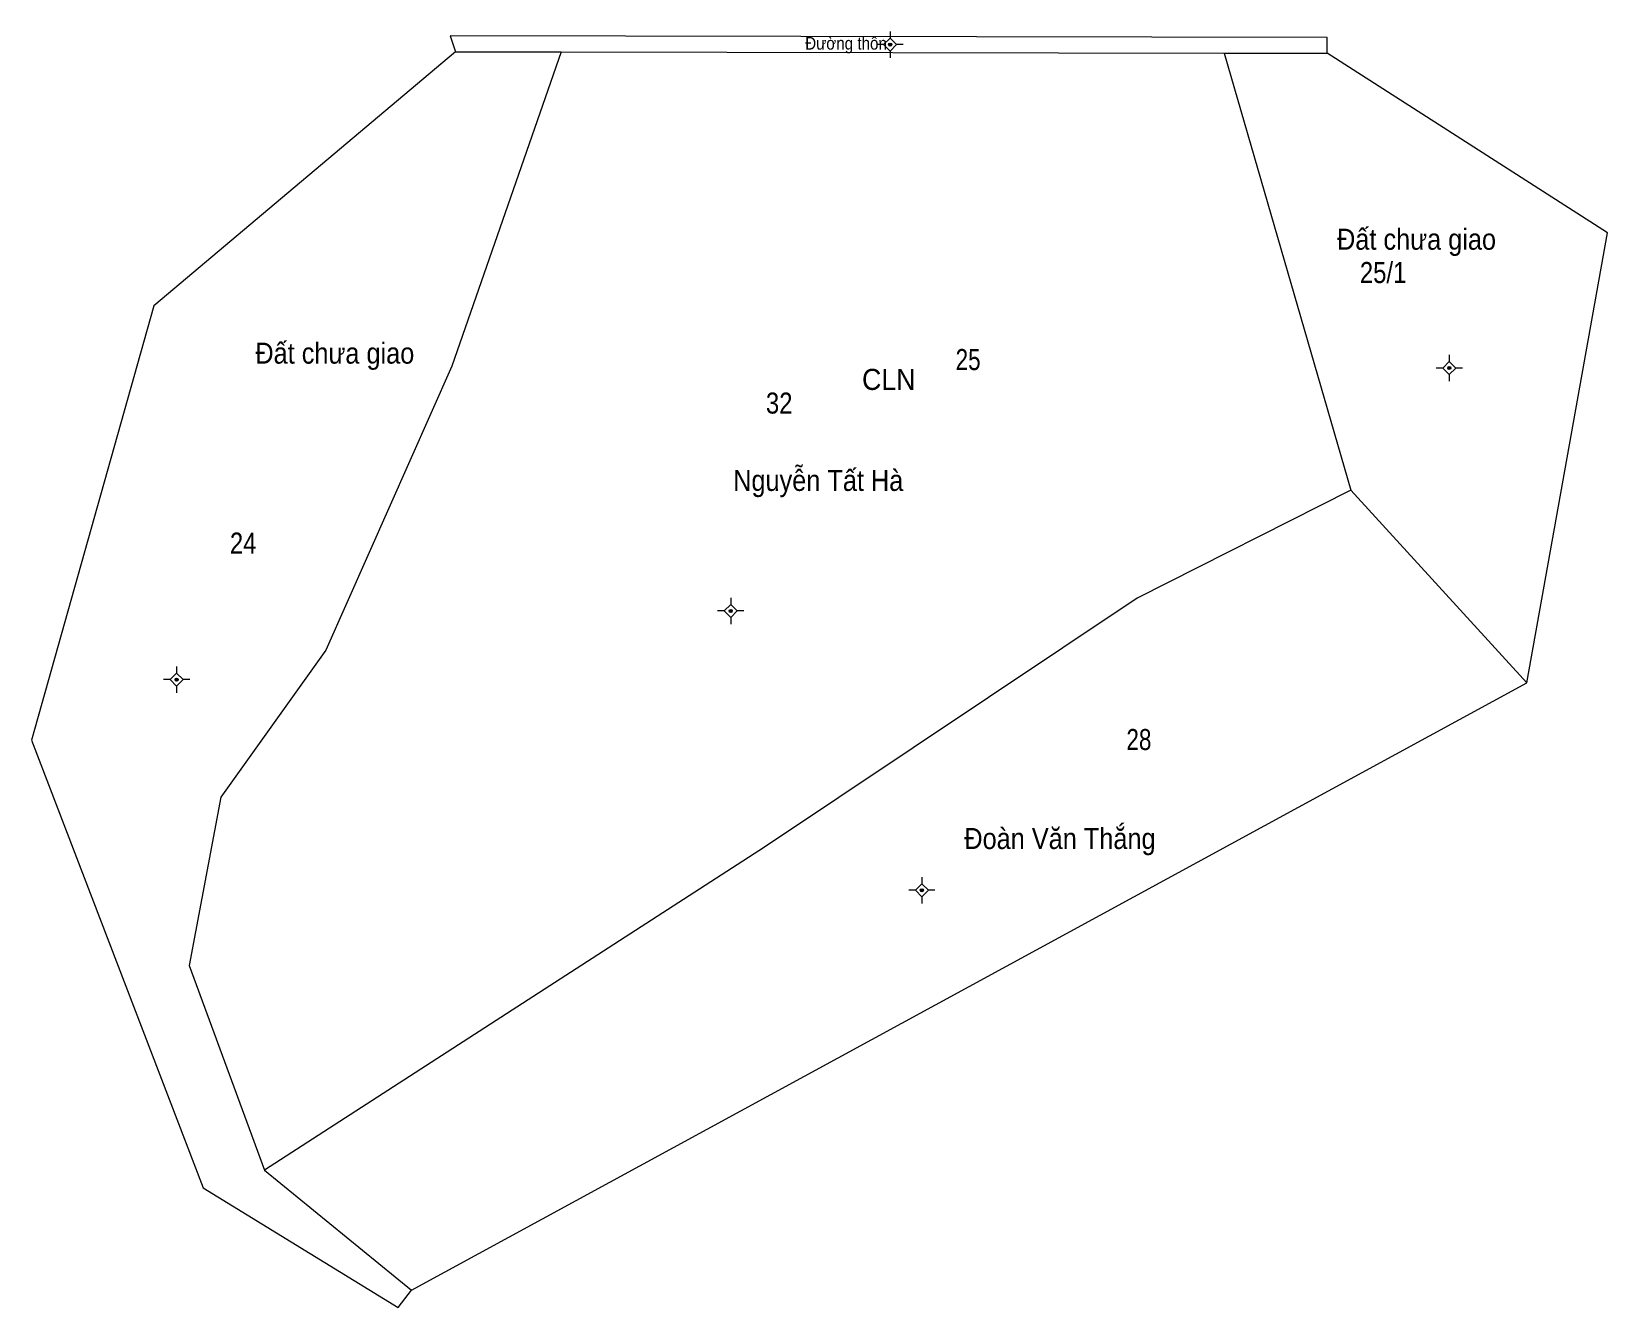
# Model space of a CAD drawing. Header units: metres. Extents: x 538455 to 541653, y 1847238 to 1851303.
# Drawn here: x 538455 to 538604.9, y 1851016.4 to 1851137.9 of the extents above; entities that cross this region are included whole.
import ezdxf
from ezdxf.enums import TextEntityAlignment as Align

# ---------------------------------------------------------------- set-up
doc = ezdxf.new("R2010")
doc.units = ezdxf.units.M
for name, color, linetype in [('1', 7, 'Continuous'), ('2', 7, 'Continuous'), ('3', 7, 'Continuous'), ('4', 7, 'Continuous')]:
    doc.layers.add(name, color=color, linetype=linetype)
for name, color, linetype, lineweight in [('11', 7, 'Continuous', 13), ('22', 7, 'Continuous', 13), ('5', 7, 'Continuous', 13)]:
    doc.layers.add(name, color=color, linetype=linetype, lineweight=lineweight)

msp = doc.modelspace()

# ---------------------------------------------------------------- texts
at = {"layer": '1', "width": 0.9}
for s, height, p in [('Đường thôn', 1.2, (538532.495, 1851136.13)), ('Đất chưa giao', 2, (538586.78, 1851117.09)), ('Đất chưa giao', 2, (538483.85, 1851106.25)), ('Nguyễn Tất Hà', 2, (538529.85, 1851094.14)), ('Đoàn Văn Thắng', 2, (538552.85, 1851060.07))]:
    msp.add_text(s, height=height, dxfattribs=at).set_placement(p, align=Align.CENTER)
at = {"layer": '2'}
for s, width, p in [('25/1', 0.85, (538583.6, 1851113.92)), ('25', 0.8, (538544.11, 1851105.64)), ('24', 0.85, (538475.13, 1851088.18)), ('28', 0.8, (538560.365, 1851069.49))]:
    msp.add_text(s, height=2, dxfattribs=dict(at, width=width)).set_placement(p, align=Align.CENTER)
at = {"layer": '3', "width": 0.95}
msp.add_text('CLN', height=2, dxfattribs=at).set_placement((538539.1, 1851103.75), align=Align.RIGHT)
at = {"layer": '4', "width": 0.85}
msp.add_text('32', height=2, dxfattribs=at).set_placement((538526.135, 1851101.5), align=Align.CENTER)

# ---------------------------------------------------------------- hatches: boundary and pattern name
at = {"layer": '11'}
for points in [[(538536.84, 1851136.6, 1), (538536.54, 1851136.6, 1)], [(538590.05, 1851105.83, 1), (538589.75, 1851105.83, 1)], [(538521.67, 1851082.72, 1), (538521.37, 1851082.72, 1)], [(538468.95, 1851076.19, 1), (538468.65, 1851076.19, 1)], [(538539.86, 1851056.14, 1), (538539.56, 1851056.14, 1)]]:
    msp.add_hatch(color=256, dxfattribs=at).paths.add_polyline_path(points)

# ---------------------------------------------------------------- linework, layer by layer
for p, q in [((538536.69, 1851137.85), (538536.69, 1851137.23)), ((538536.06, 1851136.6), (538535.44, 1851136.6)), ((538537.94, 1851136.6), (538537.31, 1851136.6)), ((538536.69, 1851135.97), (538536.69, 1851135.35)), ((538589.9, 1851107.08), (538589.9, 1851106.45)), ((538589.27, 1851105.83), (538588.65, 1851105.83)), ((538589.9, 1851105.21), (538589.9, 1851104.58)), ((538591.15, 1851105.83), (538590.53, 1851105.83)), ((538521.52, 1851083.97), (538521.52, 1851083.35)), ((538520.89, 1851082.72), (538520.27, 1851082.72)), ((538522.77, 1851082.72), (538522.15, 1851082.72)), ((538521.52, 1851082.09), (538521.52, 1851081.47)), ((538468.8, 1851077.44), (538468.8, 1851076.81)), ((538468.18, 1851076.19), (538467.55, 1851076.19)), ((538468.8, 1851075.57), (538468.8, 1851074.94)), ((538470.05, 1851076.19), (538469.43, 1851076.19)), ((538539.71, 1851057.39), (538539.71, 1851056.77)), ((538539.09, 1851056.14), (538538.46, 1851056.14)), ((538539.71, 1851055.51), (538539.71, 1851054.89)), ((538540.96, 1851056.14), (538540.33, 1851056.14))]:
    msp.add_line(p, q, dxfattribs=at)
for points in [[(538536.69, 1851137.23), (538536.06, 1851136.6), (538536.69, 1851135.97), (538537.31, 1851136.6)], [(538589.9, 1851106.45), (538589.27, 1851105.83), (538589.9, 1851105.21), (538590.53, 1851105.83)], [(538521.52, 1851083.35), (538520.89, 1851082.72), (538521.52, 1851082.09), (538522.15, 1851082.72)], [(538468.8, 1851076.81), (538468.18, 1851076.19), (538468.8, 1851075.57), (538469.43, 1851076.19)], [(538539.71, 1851056.77), (538539.09, 1851056.14), (538539.71, 1851055.51), (538540.33, 1851056.14)]]:
    msp.add_lwpolyline(points, close=True, dxfattribs=at)
for centre in [(538536.69, 1851136.6), (538589.9, 1851105.83), (538521.52, 1851082.72), (538468.8, 1851076.19), (538539.71, 1851056.14)]:
    msp.add_circle(centre, 0.15, dxfattribs=at)
at = {"layer": '22'}
msp.add_lwpolyline([(538494.84, 1851137.43), (538495.34, 1851135.93), (538505.4, 1851135.91), (538568.48, 1851135.8), (538578.27, 1851135.78), (538578.27, 1851137.28)], close=True, dxfattribs=at)
at = {"layer": '5'}
for p in [(538568.48, 1851135.8), (538597.27, 1851075.87)]:
    msp.add_line(p, (538580.52, 1851094.2), dxfattribs=at)
for points in [[(538495.34, 1851135.93), (538466.62, 1851111.76), (538454.99, 1851070.42), (538471.32, 1851027.84), (538489.88, 1851016.45), (538491.16, 1851018.09)], [(538505.4, 1851135.91), (538495, 1851106), (538483, 1851079), (538473, 1851065), (538470, 1851049), (538477.17, 1851029.53), (538491.16, 1851018.09), (538597.27, 1851075.87)], [(538597.27, 1851075.87), (538604.95, 1851118.7), (538578.27, 1851135.78)], [(538580.52, 1851094.2), (538560.21, 1851083.94), (538524.73, 1851060.25), (538477.17, 1851029.53)]]:
    msp.add_lwpolyline(points, dxfattribs=at)

msp.set_redraw_order([(e.dxf.handle, doc.entitydb.next_handle()) for e in msp.query("TEXT MTEXT ATTDEF DIMENSION ARC_DIMENSION")])  # texts and dimensions are drawn at this point

doc.saveas('drawing.dxf')
